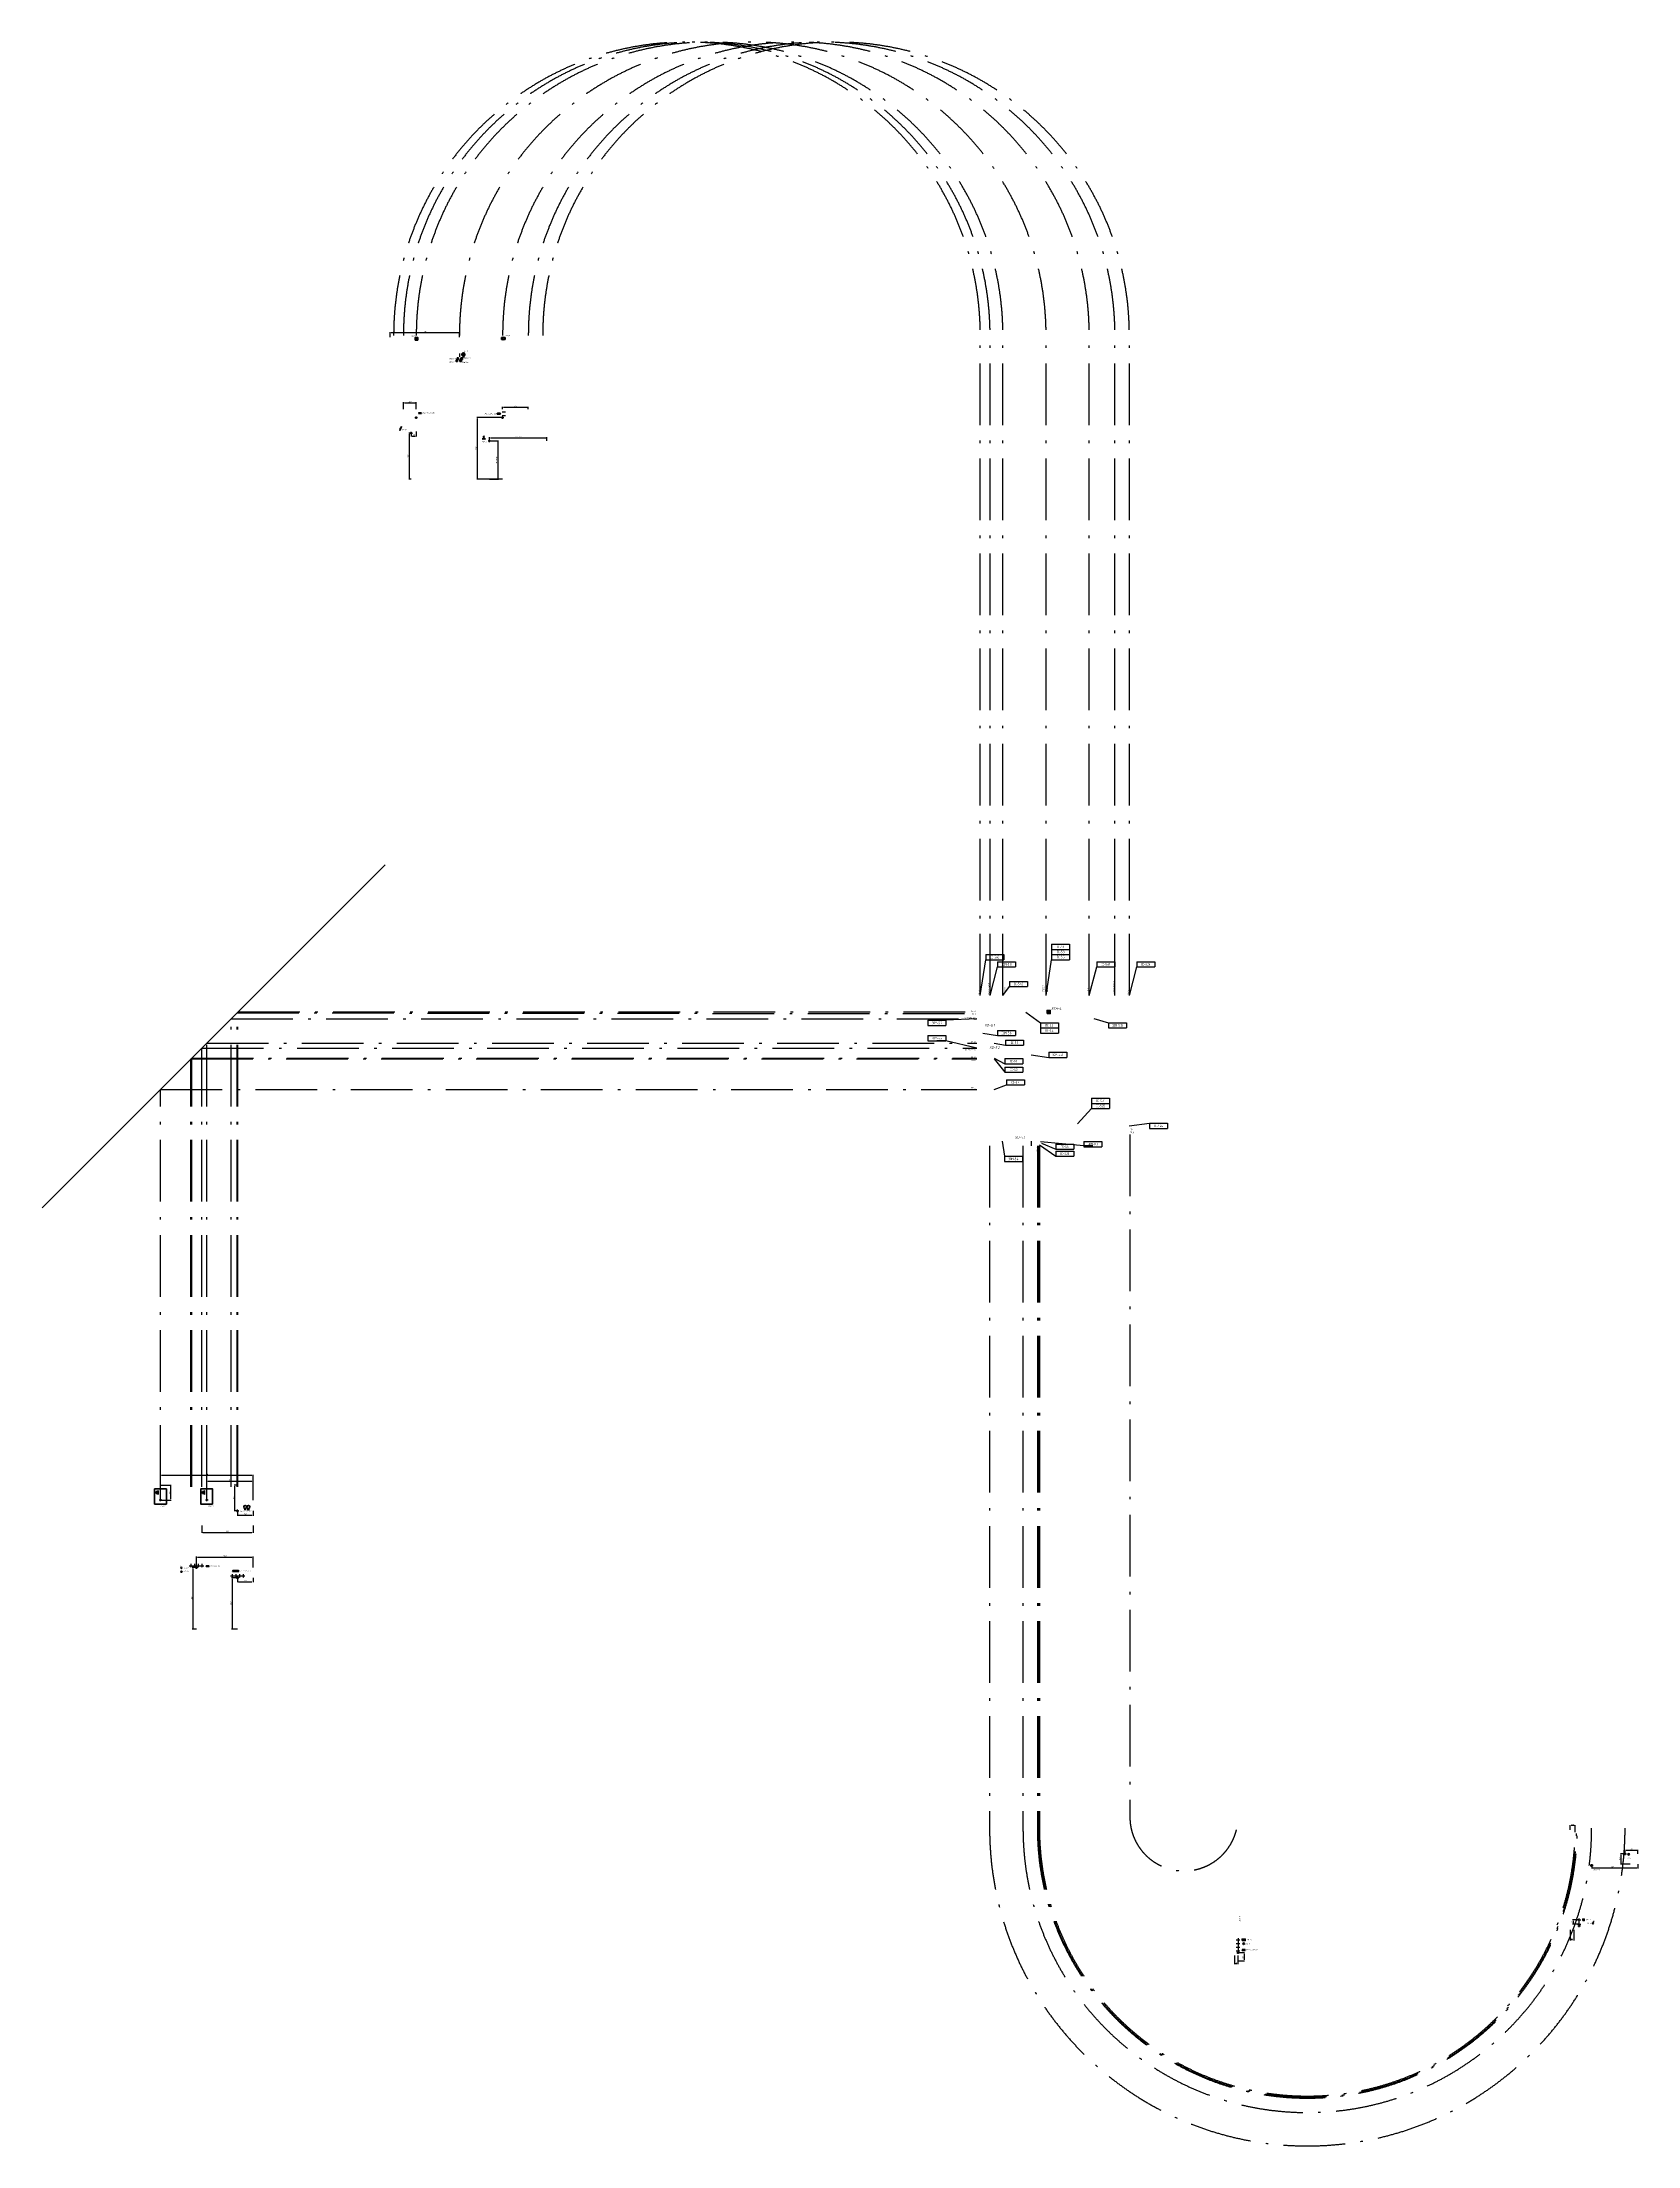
# Model space of a CAD drawing. Header units: millimetres. Extents: x -5652 to 25395, y -6121 to 34812.
import ezdxf
from ezdxf.enums import TextEntityAlignment as Align

# ---------------------------------------------------------------- set-up
doc = ezdxf.new("R2010")
doc.units = ezdxf.units.MM
doc.header["$PDMODE"] = 34
doc.header["$PDSIZE"] = 25
doc.linetypes.add('ACAD_ISO10W100', pattern=[18.5, 12, -3, 0.5, -3])
doc.linetypes.add('DASHED', pattern=[19.05, 12.7, -6.35])
doc.layers.add('02 ЭОМ и СС', color=7, linetype='Continuous')
doc.layers.add('11 Привязка размеры', color=7, linetype='Continuous')
doc.layers.add('100 noprint', color=1, linetype='Continuous', plot=False)
doc.styles.add('GOST typeA', font='')
doc.styles.get("Standard").update_dxf_attribs({"font": ''})
doc.styles.add('ГОСТ-ISOCPEUR', font='isocpeui.ttf', dxfattribs={"width": 0.8})
doc.styles.get('GOST typeA').set_extended_font_data('GOST type A')
doc.styles.get('Standard').set_extended_font_data('Ubuntu')
doc.dimstyles.new('ISO-25', dxfattribs={"dimtxt": 2.5, "dimasz": 2.5, "dimexe": 1.25, "dimexo": 0.625, "dimtad": 1, "dimtxsty": 'Standard', "dimcen": 2.5, "dimadec": 0, "dimazin": 0, "dimtfac": 1, "dimtmove": 0, "dimatfit": 3, "dimfxl": 1, "dimarcsym": 0})

# ---------------------------------------------------------------- blocks, each defined once
blk = doc.blocks.new('электродвигатель')
at = {"color": 0, "lineweight": -2}
for p, q in [((0, 4), (0, 0)), ((0, 4), (2, 4)), ((0, 0), (2, 0)), ((5, 4), (7, 4)), ((5, 0), (7, 0)), ((7, 4), (7, 0))]:
    blk.add_line(p, q, dxfattribs=at)
blk.add_circle((3.5, 2), 2.5, dxfattribs=at)
at = {"color": 0, "lineweight": -2, "style": 'ГОСТ-ISOCPEUR', "width": 0.8}
blk.add_text('M', height=2.5, rotation=360, dxfattribs=at).set_placement((3.5, 2), align=Align.MIDDLE_CENTER)
blk = doc.blocks.new('энкодер')
at = {"color": 0, "lineweight": -2}
for p, q in [((0, 0), (5, 5)), ((2.4, 3.6), (2.2, 3.9)), ((2.4, 3.6), (2.7, 3.9)), ((2.5, 0.6), (3.5, 0.6)), ((3.5, 0.6), (3.5, 2.6)), ((3.5, 2.6), (4.5, 2.6))]:
    blk.add_line(p, q, dxfattribs=at)
blk.add_lwpolyline([(0, 0), (0, 5), (5, 5), (5, 0)], close=True, dxfattribs=at)
blk.add_circle((1.4, 3.6), 1, dxfattribs=at)
blk = doc.blocks.new('вентиль с электроприводом')
at = {"color": 0, "linetype": 'DASHED', "lineweight": -2}
blk.add_line((0, 2.5), (0, 0), dxfattribs=at)
at = {"color": 0, "lineweight": -2}
for points in [[(-2, 1), (-2, -1), (0, 0), (-2, 1)], [(2, 1), (2, -1), (0, 0), (2, 1)]]:
    blk.add_lwpolyline(points, dxfattribs=at)
blk.add_circle((0, 3.75), 1.25, dxfattribs=at)
at = {"color": 0, "lineweight": -2, "style": 'ГОСТ-ISOCPEUR', "width": 0.8}
blk.add_text('M', height=1, rotation=360, dxfattribs=at).set_placement((0, 3.75), align=Align.MIDDLE_CENTER)
blk = doc.blocks.new('розетка скрытая трехполюсная')
at = {"color": 0, "lineweight": -2}
for p, q in [((-1.5, 1.5), (1.5, 1.5)), ((-1.5, 0), (1.5, 0)), ((0, 0), (0, 3))]:
    blk.add_line(p, q, dxfattribs=at)
blk.add_arc((0, 0), 1.5, 0, 180, dxfattribs=at)
blk = doc.blocks.new('кнопка жалюзи')
at = {"color": 0, "lineweight": -2}
for p, q in [((0.3, 0.9), (1.4, 3.8)), ((1.4, 3.8), (2.3, 3.4)), ((-2.3, -3.4), (-1.4, -3.8)), ((-1.4, -3.8), (-0.3, -0.9))]:
    blk.add_line(p, q, dxfattribs=at)
blk.add_circle((0, 0), 1, dxfattribs=at)
blk = doc.blocks.new('розетка RJ-45')
at = {"color": 0, "lineweight": -2}
for p, q in [((-1.5, 0), (1.5, 0)), ((0, 0), (0, 1.5))]:
    blk.add_line(p, q, dxfattribs=at)
blk.add_arc((0, 0), 1.5, 0, 180, dxfattribs=at)
at = {"color": 0, "lineweight": -2, "style": 'ГОСТ-ISOCPEUR', "width": 0.4}
blk.add_text('RJ-45', height=2.5, dxfattribs=at).set_placement((0, 2.5), align=Align.CENTER)
blk = doc.blocks.new('розетка ТВ')
at = {"color": 0, "lineweight": -2}
for p, q in [((-1.5, 0), (1.5, 0)), ((0, 0), (0, 1.5))]:
    blk.add_line(p, q, dxfattribs=at)
blk.add_arc((0, 0), 1.5, 0, 180, dxfattribs=at)
at = {"color": 0, "lineweight": -2, "style": 'ГОСТ-ISOCPEUR', "width": 0.8}
blk.add_text('ТВ', height=2.5, dxfattribs=at).set_placement((0, 2.5), align=Align.CENTER)
blk = doc.blocks.new('датчик CO2')
at = {"color": 0, "lineweight": -2}
for p, q in [((-2, 0), (2, 0)), ((0, 2), (0, 0))]:
    blk.add_line(p, q, dxfattribs=at)
blk.add_circle((0, 5), 3, dxfattribs=at)
at = {"color": 0, "lineweight": -2, "style": 'ГОСТ-ISOCPEUR', "width": 0.6}
blk.add_text('CO2', height=2.5, rotation=360, dxfattribs=at).set_placement((0, 5), align=Align.MIDDLE_CENTER)
blk = doc.blocks.new('датчик температуры и влажности')
at = {"color": 0, "lineweight": -2}
for p, q in [((-2, 0), (2, 0)), ((0, 2), (0, 0))]:
    blk.add_line(p, q, dxfattribs=at)
blk.add_circle((0, 5), 3, dxfattribs=at)
at = {"color": 0, "lineweight": -2, "style": 'ГОСТ-ISOCPEUR', "width": 0.6}
blk.add_text('d/t', height=2.5, rotation=360, dxfattribs=at).set_placement((0, 5), align=Align.MIDDLE_CENTER)
blk = doc.blocks.new('*D19')
at = {"layer": '11 Привязка размеры', "color": 0, "lineweight": -2, "transparency": 16777216}
for p, q in [((-1844, 6734), (-1915, 6734)), ((-1905, 6255), (-1905, 6714)), ((-1844, 6235), (-1915, 6235))]:
    blk.add_line(p, q, dxfattribs=at)
at = {"layer": '11 Привязка размеры', "color": 0, "transparency": 16777216}
for points in [[(-1902, 6714), (-1909, 6714), (-1905, 6734)], [(-1909, 6255), (-1902, 6255), (-1905, 6235)]]:
    blk.add_solid(points, dxfattribs=at)
at = {"layer": 'Defpoints', "color": 0, "transparency": 16777216}
for p in [(-1905, 6734), (-1844, 6734), (-1844, 6235)]:
    blk.add_point(p, dxfattribs=at)
at = {"layer": '11 Привязка размеры', "color": 0, "transparency": 16777216, "insert": (-1928, 6485), "char_height": 25, "attachment_point": 5, "rotation": 90, "style": 'ГОСТ-ISOCPEUR'}
blk.add_mtext('500', dxfattribs=at)
blk = doc.blocks.new('*D20')
at = {"layer": '11 Привязка размеры', "color": 0, "lineweight": -2, "transparency": 16777216}
for p, q in [((-1848, 6235), (-1848, 6141)), ((-1828, 6151), (-1568, 6151)), ((-1548, 6235), (-1548, 6141))]:
    blk.add_line(p, q, dxfattribs=at)
at = {"layer": '11 Привязка размеры', "color": 0, "transparency": 16777216}
for points in [[(-1828, 6154), (-1828, 6148), (-1848, 6151)], [(-1568, 6148), (-1568, 6154), (-1548, 6151)]]:
    blk.add_solid(points, dxfattribs=at)
at = {"layer": 'Defpoints', "color": 0, "transparency": 16777216}
for p in [(-1848, 6235), (-1548, 6235), (-1548, 6151)]:
    blk.add_point(p, dxfattribs=at)
at = {"layer": '11 Привязка размеры', "color": 0, "transparency": 16777216, "insert": (-1698, 6173), "char_height": 25, "attachment_point": 5, "style": 'ГОСТ-ISOCPEUR'}
blk.add_mtext('300', dxfattribs=at)
blk = doc.blocks.new('громкоговоритель')
at = {"color": 0, "lineweight": -2}
for p, q in [((0, -2), (0, 2)), ((0, 2), (2, 2)), ((2, 2), (4, 4)), ((2, 2), (2, -2)), ((4, 4), (4, -4)), ((2, -2), (0, -2)), ((2, -2), (4, -4))]:
    blk.add_line(p, q, dxfattribs=at)
blk = doc.blocks.new('*D21')
at = {"layer": '11 Привязка размеры', "color": 0, "lineweight": -2, "transparency": 16777216}
for p, q in [((1528, 27225), (1528, 27135)), ((1548, 27145), (1608, 27145)), ((1628, 27235), (1628, 27135))]:
    blk.add_line(p, q, dxfattribs=at)
at = {"layer": '11 Привязка размеры', "color": 0, "transparency": 16777216}
for points in [[(1548, 27149), (1548, 27142), (1528, 27145)], [(1608, 27142), (1608, 27149), (1628, 27145)]]:
    blk.add_solid(points, dxfattribs=at)
at = {"layer": 'Defpoints', "color": 0, "transparency": 16777216}
for p in [(1528, 27225), (1628, 27235), (1628, 27145)]:
    blk.add_point(p, dxfattribs=at)
at = {"layer": '11 Привязка размеры', "color": 0, "transparency": 16777216, "insert": (1578, 27168), "char_height": 25, "attachment_point": 5, "style": 'ГОСТ-ISOCPEUR'}
blk.add_mtext('100', dxfattribs=at)
blk = doc.blocks.new('*D22')
at = {"layer": '11 Привязка размеры', "color": 0, "lineweight": -2, "transparency": 16777216}
for p, q in [((1528, 27205), (1481, 27205)), ((1491, 27185), (1491, 26325)), ((1528, 26305), (1481, 26305))]:
    blk.add_line(p, q, dxfattribs=at)
at = {"layer": '11 Привязка размеры', "color": 0, "transparency": 16777216}
for points in [[(1494, 27185), (1488, 27185), (1491, 27205)], [(1488, 26325), (1494, 26325), (1491, 26305)]]:
    blk.add_solid(points, dxfattribs=at)
at = {"layer": 'Defpoints', "color": 0, "transparency": 16777216}
for p in [(1528, 27205), (1491, 26305), (1528, 26305)]:
    blk.add_point(p, dxfattribs=at)
at = {"layer": '11 Привязка размеры', "color": 0, "transparency": 16777216, "insert": (1468, 26755), "char_height": 25, "attachment_point": 5, "rotation": 90, "style": 'ГОСТ-ISOCPEUR'}
blk.add_mtext('900', dxfattribs=at)
blk = doc.blocks.new('геркон')
at = {"lineweight": -2}
for points in [[(3, 2), (3, 3), (0, 3), (0, 2)], [(3, 0), (3, 1), (0, 1), (0, 0)]]:
    blk.add_hatch(color=0, dxfattribs=at).paths.add_polyline_path(points)
at = {"color": 0, "lineweight": -2}
for p, q in [((0, 0), (0, 3)), ((0, 3), (3, 3)), ((0, 2), (3, 2)), ((0, 1), (3, 1)), ((3, 0), (0, 0)), ((3, 3), (3, 0))]:
    blk.add_line(p, q, dxfattribs=at)
blk = doc.blocks.new('фотоэлемент')
at = {"color": 0, "lineweight": -2}
for p, q in [((-2, 0), (2, 0)), ((-1.5, 6.5), (-0.5, 5.6)), ((-0.5, 5.6), (-1, 5.7)), ((-0.5, 5.6), (-0.7, 6.1)), ((0, 6.5), (1, 5.6)), ((0, 2), (0, 0)), ((1, 5.6), (0.5, 5.7)), ((1, 5.6), (0.8, 6.1))]:
    blk.add_line(p, q, dxfattribs=at)
blk.add_lwpolyline([(-1.5, 5), (1.5, 5), (1.5, 4), (-1.5, 4)], close=True, dxfattribs=at)
blk.add_circle((0, 5), 3, dxfattribs=at)
blk = doc.blocks.new('*D23')
at = {"layer": '11 Привязка размеры', "color": 0, "lineweight": -2, "transparency": 16777216}
for p, q in [((3053, 27055), (3226, 27055)), ((3216, 27035), (3216, 26325)), ((3053, 26305), (3226, 26305))]:
    blk.add_line(p, q, dxfattribs=at)
at = {"layer": '11 Привязка размеры', "color": 0, "transparency": 16777216}
for points in [[(3220, 27035), (3213, 27035), (3216, 27055)], [(3213, 26325), (3220, 26325), (3216, 26305)]]:
    blk.add_solid(points, dxfattribs=at)
at = {"layer": 'Defpoints', "color": 0, "transparency": 16777216}
for p in [(3053, 27055), (3053, 26305), (3216, 26305)]:
    blk.add_point(p, dxfattribs=at)
at = {"layer": '11 Привязка размеры', "color": 0, "transparency": 16777216, "insert": (3190, 26680), "char_height": 25, "attachment_point": 5, "rotation": 90, "style": 'ГОСТ-ISOCPEUR'}
blk.add_mtext('по месту', dxfattribs=at)
blk = doc.blocks.new('*D24')
at = {"layer": '11 Привязка размеры', "color": 0, "lineweight": -2, "transparency": 16777216}
for p, q in [((3053, 27055), (3053, 27125)), ((3073, 27115), (4148, 27115)), ((4168, 27055), (4168, 27125))]:
    blk.add_line(p, q, dxfattribs=at)
at = {"layer": '11 Привязка размеры', "color": 0, "transparency": 16777216}
for points in [[(3073, 27118), (3073, 27111), (3053, 27115)], [(4148, 27111), (4148, 27118), (4168, 27115)]]:
    blk.add_solid(points, dxfattribs=at)
at = {"layer": 'Defpoints', "color": 0, "transparency": 16777216}
for p in [(3053, 27055), (4168, 27115), (4168, 27055)]:
    blk.add_point(p, dxfattribs=at)
at = {"layer": '11 Привязка размеры', "color": 0, "transparency": 16777216, "insert": (3610, 27141), "char_height": 25, "attachment_point": 5, "style": 'ГОСТ-ISOCPEUR'}
blk.add_mtext('по месту', dxfattribs=at)
blk = doc.blocks.new('*D25')
at = {"layer": '11 Привязка размеры', "color": 0, "lineweight": -2, "transparency": 16777216}
for p, q in [((3308, 27505), (2803, 27505)), ((2813, 27485), (2813, 26325)), ((3308, 26305), (2803, 26305))]:
    blk.add_line(p, q, dxfattribs=at)
at = {"layer": '11 Привязка размеры', "color": 0, "transparency": 16777216}
for points in [[(2816, 27485), (2809, 27485), (2813, 27505)], [(2809, 26325), (2816, 26325), (2813, 26305)]]:
    blk.add_solid(points, dxfattribs=at)
at = {"layer": 'Defpoints', "color": 0, "transparency": 16777216}
for p in [(3308, 27505), (2813, 26305), (3308, 26305)]:
    blk.add_point(p, dxfattribs=at)
at = {"layer": '11 Привязка размеры', "color": 0, "transparency": 16777216, "insert": (2790, 26905), "char_height": 25, "attachment_point": 5, "rotation": 90, "style": 'ГОСТ-ISOCPEUR'}
blk.add_mtext('1200', dxfattribs=at)
blk = doc.blocks.new('*D26')
at = {"layer": '11 Привязка размеры', "color": 0, "lineweight": -2, "transparency": 16777216}
for p, q in [((1378, 27668), (1378, 27804)), ((1398, 27794), (1608, 27794)), ((1628, 27668), (1628, 27804))]:
    blk.add_line(p, q, dxfattribs=at)
at = {"layer": '11 Привязка размеры', "color": 0, "transparency": 16777216}
for points in [[(1398, 27798), (1398, 27791), (1378, 27794)], [(1608, 27791), (1608, 27798), (1628, 27794)]]:
    blk.add_solid(points, dxfattribs=at)
at = {"layer": 'Defpoints', "color": 0, "transparency": 16777216}
for p in [(1378, 27668), (1628, 27794), (1628, 27668)]:
    blk.add_point(p, dxfattribs=at)
at = {"layer": '11 Привязка размеры', "color": 0, "transparency": 16777216, "insert": (1503, 27817), "char_height": 25, "attachment_point": 5, "style": 'ГОСТ-ISOCPEUR'}
blk.add_mtext('250', dxfattribs=at)
blk = doc.blocks.new('*D27')
at = {"layer": '11 Привязка размеры', "color": 0, "lineweight": -2, "transparency": 16777216}
for p, q in [((1118, 29072), (1118, 29165)), ((2448, 29155), (1138, 29155)), ((2468, 29072), (2468, 29165))]:
    blk.add_line(p, q, dxfattribs=at)
at = {"layer": '11 Привязка размеры', "color": 0, "transparency": 16777216}
for points in [[(1138, 29158), (1138, 29151), (1118, 29155)], [(2448, 29151), (2448, 29158), (2468, 29155)]]:
    blk.add_solid(points, dxfattribs=at)
at = {"layer": 'Defpoints', "color": 0, "transparency": 16777216}
for p in [(1118, 29155), (1118, 29072), (2468, 29072)]:
    blk.add_point(p, dxfattribs=at)
at = {"layer": '11 Привязка размеры', "color": 0, "transparency": 16777216, "insert": (1793, 29177), "char_height": 25, "attachment_point": 5, "style": 'ГОСТ-ISOCPEUR'}
blk.add_mtext('1350', dxfattribs=at)
blk = doc.blocks.new('*D28')
at = {"layer": '11 Привязка размеры', "color": 0, "lineweight": -2, "transparency": 16777216}
for p, q in [((-2448, 6446), (-2448, 6824)), ((-2428, 6814), (-1568, 6814)), ((-1548, 6446), (-1548, 6824))]:
    blk.add_line(p, q, dxfattribs=at)
at = {"layer": '11 Привязка размеры', "color": 0, "transparency": 16777216}
for points in [[(-2428, 6818), (-2428, 6811), (-2448, 6814)], [(-1568, 6811), (-1568, 6818), (-1548, 6814)]]:
    blk.add_solid(points, dxfattribs=at)
at = {"layer": 'Defpoints', "color": 0, "transparency": 16777216}
for p in [(-1548, 6814), (-2448, 6446), (-1548, 6446)]:
    blk.add_point(p, dxfattribs=at)
at = {"layer": '11 Привязка размеры', "color": 0, "transparency": 16777216, "insert": (-1998, 6837), "char_height": 25, "attachment_point": 5, "style": 'ГОСТ-ISOCPEUR'}
blk.add_mtext('900', dxfattribs=at)
blk = doc.blocks.new('*D29')
at = {"layer": '11 Привязка размеры', "color": 0, "lineweight": -2, "transparency": 16777216}
for p, q in [((-3348, 6446), (-3348, 6933)), ((-1568, 6923), (-3328, 6923)), ((-1548, 6447), (-1548, 6933))]:
    blk.add_line(p, q, dxfattribs=at)
at = {"layer": '11 Привязка размеры', "color": 0, "transparency": 16777216}
for points in [[(-3328, 6926), (-3328, 6920), (-3348, 6923)], [(-1568, 6920), (-1568, 6926), (-1548, 6923)]]:
    blk.add_solid(points, dxfattribs=at)
at = {"layer": 'Defpoints', "color": 0, "transparency": 16777216}
for p in [(-3348, 6923), (-3348, 6446), (-1548, 6447)]:
    blk.add_point(p, dxfattribs=at)
at = {"layer": '11 Привязка размеры', "color": 0, "transparency": 16777216, "insert": (-2448, 6946), "char_height": 25, "attachment_point": 5, "style": 'ГОСТ-ISOCPEUR'}
blk.add_mtext('1800', dxfattribs=at)
blk = doc.blocks.new('*D30')
at = {"layer": '11 Привязка размеры', "color": 0, "lineweight": -2, "transparency": 16777216}
for p, q in [((-3348, 6734), (-3138, 6734)), ((-3148, 6466), (-3148, 6714)), ((-3348, 6446), (-3138, 6446))]:
    blk.add_line(p, q, dxfattribs=at)
at = {"layer": '11 Привязка размеры', "color": 0, "transparency": 16777216}
for points in [[(-3145, 6714), (-3152, 6714), (-3148, 6734)], [(-3152, 6466), (-3145, 6466), (-3148, 6446)]]:
    blk.add_solid(points, dxfattribs=at)
at = {"layer": 'Defpoints', "color": 0, "transparency": 16777216}
for p in [(-3348, 6734), (-3148, 6734), (-3348, 6446)]:
    blk.add_point(p, dxfattribs=at)
at = {"layer": '11 Привязка размеры', "color": 0, "transparency": 16777216, "insert": (-3171, 6590), "char_height": 25, "attachment_point": 5, "rotation": 90, "style": 'ГОСТ-ISOCPEUR'}
blk.add_mtext('288', dxfattribs=at)
blk = doc.blocks.new('*D31')
at = {"layer": '11 Привязка размеры', "color": 0, "lineweight": -2, "transparency": 16777216}
for p, q in [((-1848, 4934), (-1965, 4934)), ((-1955, 4914), (-1955, 3954)), ((-1848, 3934), (-1965, 3934))]:
    blk.add_line(p, q, dxfattribs=at)
at = {"layer": '11 Привязка размеры', "color": 0, "transparency": 16777216}
for points in [[(-1952, 4914), (-1959, 4914), (-1955, 4934)], [(-1959, 3954), (-1952, 3954), (-1955, 3934)]]:
    blk.add_solid(points, dxfattribs=at)
at = {"layer": 'Defpoints', "color": 0, "transparency": 16777216}
for p in [(-1848, 4934), (-1955, 3934), (-1848, 3934)]:
    blk.add_point(p, dxfattribs=at)
at = {"layer": '11 Привязка размеры', "color": 0, "transparency": 16777216, "insert": (-1978, 4434), "char_height": 25, "attachment_point": 5, "rotation": 90, "style": 'ГОСТ-ISOCPEUR'}
blk.add_mtext('1000', dxfattribs=at)
blk = doc.blocks.new('*D32')
at = {"layer": '11 Привязка размеры', "color": 0, "lineweight": -2, "transparency": 16777216}
for p, q in [((-1848, 4934), (-1848, 4847)), ((-1548, 4934), (-1548, 4847)), ((-1828, 4857), (-1568, 4857))]:
    blk.add_line(p, q, dxfattribs=at)
at = {"layer": '11 Привязка размеры', "color": 0, "transparency": 16777216}
for points in [[(-1828, 4861), (-1828, 4854), (-1848, 4857)], [(-1568, 4854), (-1568, 4861), (-1548, 4857)]]:
    blk.add_solid(points, dxfattribs=at)
at = {"layer": 'Defpoints', "color": 0, "transparency": 16777216}
for p in [(-1848, 4934), (-1548, 4934), (-1548, 4857)]:
    blk.add_point(p, dxfattribs=at)
at = {"layer": '11 Привязка размеры', "color": 0, "transparency": 16777216, "insert": (-1698, 4880), "char_height": 25, "attachment_point": 5, "style": 'ГОСТ-ISOCPEUR'}
blk.add_mtext('300', dxfattribs=at)
blk = doc.blocks.new('*D33')
at = {"layer": '11 Привязка размеры', "color": 0, "lineweight": -2, "transparency": 16777216}
for p, q in [((-2648, 5134), (-2730, 5134)), ((-2720, 5114), (-2720, 3954)), ((-2648, 3934), (-2730, 3934))]:
    blk.add_line(p, q, dxfattribs=at)
at = {"layer": '11 Привязка размеры', "color": 0, "transparency": 16777216}
for points in [[(-2717, 5114), (-2724, 5114), (-2720, 5134)], [(-2724, 3954), (-2717, 3954), (-2720, 3934)]]:
    blk.add_solid(points, dxfattribs=at)
at = {"layer": 'Defpoints', "color": 0, "transparency": 16777216}
for p in [(-2648, 5134), (-2720, 3934), (-2648, 3934)]:
    blk.add_point(p, dxfattribs=at)
at = {"layer": '11 Привязка размеры', "color": 0, "transparency": 16777216, "insert": (-2743, 4534), "char_height": 25, "attachment_point": 5, "rotation": 90, "style": 'ГОСТ-ISOCPEUR'}
blk.add_mtext('1200', dxfattribs=at)
blk = doc.blocks.new('*D34')
at = {"layer": '11 Привязка размеры', "color": 0, "lineweight": -2, "transparency": 16777216}
for p, q in [((-2648, 5134), (-2648, 5344)), ((-2628, 5334), (-1568, 5334)), ((-1548, 5134), (-1548, 5344))]:
    blk.add_line(p, q, dxfattribs=at)
at = {"layer": '11 Привязка размеры', "color": 0, "transparency": 16777216}
for points in [[(-2628, 5338), (-2628, 5331), (-2648, 5334)], [(-1568, 5331), (-1568, 5338), (-1548, 5334)]]:
    blk.add_solid(points, dxfattribs=at)
at = {"layer": 'Defpoints', "color": 0, "transparency": 16777216}
for p in [(-1548, 5334), (-2648, 5134), (-1548, 5134)]:
    blk.add_point(p, dxfattribs=at)
at = {"layer": '11 Привязка размеры', "color": 0, "transparency": 16777216, "insert": (-2098, 5357), "char_height": 25, "attachment_point": 5, "style": 'ГОСТ-ISOCPEUR'}
blk.add_mtext('1100', dxfattribs=at)
blk = doc.blocks.new('*D35')
at = {"layer": '11 Привязка размеры', "color": 0, "lineweight": -2, "transparency": 16777216}
for p, q in [((-2542, 5952), (-2542, 5805)), ((-2522, 5815), (-1568, 5815)), ((-1548, 5952), (-1548, 5805))]:
    blk.add_line(p, q, dxfattribs=at)
at = {"layer": '11 Привязка размеры', "color": 0, "transparency": 16777216}
for points in [[(-2522, 5819), (-2522, 5812), (-2542, 5815)], [(-1568, 5812), (-1568, 5819), (-1548, 5815)]]:
    blk.add_solid(points, dxfattribs=at)
at = {"layer": 'Defpoints', "color": 0, "transparency": 16777216}
for p in [(-2542, 5952), (-1548, 5952), (-1548, 5815)]:
    blk.add_point(p, dxfattribs=at)
at = {"layer": '11 Привязка размеры', "color": 0, "transparency": 16777216, "insert": (-2045, 5838), "char_height": 25, "attachment_point": 5, "style": 'ГОСТ-ISOCPEUR'}
blk.add_mtext('994', dxfattribs=at)
blk = doc.blocks.new('*D36')
at = {"layer": '11 Привязка размеры', "color": 0, "lineweight": -2, "transparency": 16777216}
for p, q in [((3308, 27668), (3308, 27713)), ((3788, 27703), (3328, 27703)), ((3808, 27668), (3808, 27713))]:
    blk.add_line(p, q, dxfattribs=at)
at = {"layer": '11 Привязка размеры', "color": 0, "transparency": 16777216}
for points in [[(3328, 27707), (3328, 27700), (3308, 27703)], [(3788, 27700), (3788, 27707), (3808, 27703)]]:
    blk.add_solid(points, dxfattribs=at)
at = {"layer": 'Defpoints', "color": 0, "transparency": 16777216}
for p in [(3308, 27703), (3308, 27668), (3808, 27668)]:
    blk.add_point(p, dxfattribs=at)
at = {"layer": '11 Привязка размеры', "color": 0, "transparency": 16777216, "insert": (3558, 27726), "char_height": 25, "attachment_point": 5, "style": 'ГОСТ-ISOCPEUR'}
blk.add_mtext('500', dxfattribs=at)
blk = doc.blocks.new('датчик протечки')
at = {"color": 0, "lineweight": -2}
blk.add_circle((0, 0), 1.5, dxfattribs=at)
at = {"color": 0, "lineweight": -2, "start_tangent": (0.745789, 0.666182), "end_tangent": (0.976749, -0.214388)}
for points in [[(-1.1, 0.3), (-0.4, 0.8), (0.2, 0.2), (1.1, 0.6)], [(-1.1, -0.7), (-0.4, -0.2), (0.2, -0.8), (1.1, -0.4)]]:
    blk.add_spline(points, degree=3, dxfattribs=at)
blk = doc.blocks.new('счетчик воды')
at = {"lineweight": -2}
blk.add_hatch(color=0, dxfattribs=at).paths.add_polyline_path([(6, 0), (6, 3), (0, 0)])
at = {"color": 0, "lineweight": -2}
blk.add_line((0, 0), (6, 3), dxfattribs=at)
blk.add_lwpolyline([(0, 0), (0, 3), (6, 3), (6, 0)], close=True, dxfattribs=at)
blk = doc.blocks.new('кнопка 1')
at = {"color": 0, "lineweight": -2}
for p, q in [((0.3, 0.9), (1.4, 3.8)), ((1.4, 3.8), (2.3, 3.4))]:
    blk.add_line(p, q, dxfattribs=at)
blk.add_circle((0, 0), 1, dxfattribs=at)
blk = doc.blocks.new('регулятор')
at = {"color": 0, "lineweight": -2}
blk.add_lwpolyline([(-1.5, -1.5), (-1.5, 1.5), (1.5, 1.5), (1.5, -1.5)], close=True, dxfattribs=at)
blk.add_circle((0, 0), 1, dxfattribs=at)
blk = doc.blocks.new('*D37')
at = {"layer": '11 Привязка размеры', "color": 0, "lineweight": -2, "transparency": 16777216}
for p, q in [((17614, -2361), (17742, -2361)), ((17732, -2381), (17732, -2499)), ((17614, -2519), (17742, -2519))]:
    blk.add_line(p, q, dxfattribs=at)
at = {"layer": '11 Привязка размеры', "color": 0, "transparency": 16777216}
for points in [[(17735, -2381), (17728, -2381), (17732, -2361)], [(17728, -2499), (17735, -2499), (17732, -2519)]]:
    blk.add_solid(points, dxfattribs=at)
at = {"layer": 'Defpoints', "color": 0, "transparency": 16777216}
for p in [(17614, -2361), (17614, -2519), (17732, -2519)]:
    blk.add_point(p, dxfattribs=at)
at = {"layer": '11 Привязка размеры', "color": 0, "transparency": 16777216, "insert": (17709, -2452), "char_height": 25, "attachment_point": 5, "rotation": 90, "style": 'ГОСТ-ISOCPEUR'}
blk.add_mtext('158', dxfattribs=at)
blk = doc.blocks.new('*D38')
at = {"layer": '11 Привязка размеры', "color": 0, "lineweight": -2, "transparency": 16777216}
for p, q in [((17544, -2419), (17544, -2588)), ((17614, -2419), (17614, -2588)), ((17594, -2578), (17564, -2578))]:
    blk.add_line(p, q, dxfattribs=at)
at = {"layer": '11 Привязка размеры', "color": 0, "transparency": 16777216}
for points in [[(17564, -2574), (17564, -2581), (17544, -2578)], [(17594, -2581), (17594, -2574), (17614, -2578)]]:
    blk.add_solid(points, dxfattribs=at)
at = {"layer": 'Defpoints', "color": 0, "transparency": 16777216}
for p in [(17544, -2419), (17614, -2419), (17544, -2578)]:
    blk.add_point(p, dxfattribs=at)
at = {"layer": '11 Привязка размеры', "color": 0, "transparency": 16777216, "insert": (17579, -2555), "char_height": 25, "attachment_point": 5, "style": 'ГОСТ-ISOCPEUR'}
blk.add_mtext('70', dxfattribs=at)
blk = doc.blocks.new('*D39')
at = {"layer": '11 Привязка размеры', "color": 0, "lineweight": -2, "transparency": 16777216}
for p, q in [((25145, -439), (25053, -439)), ((25245, -639), (25053, -639)), ((25063, -459), (25063, -619))]:
    blk.add_line(p, q, dxfattribs=at)
at = {"layer": '11 Привязка размеры', "color": 0, "transparency": 16777216}
for points in [[(25066, -459), (25059, -459), (25063, -439)], [(25059, -619), (25066, -619), (25063, -639)]]:
    blk.add_solid(points, dxfattribs=at)
at = {"layer": 'Defpoints', "color": 0, "transparency": 16777216}
for p in [(25063, -639), (25145, -439), (25245, -639)]:
    blk.add_point(p, dxfattribs=at)
at = {"layer": '11 Привязка размеры', "color": 0, "transparency": 16777216, "insert": (25040, -539), "char_height": 25, "attachment_point": 5, "rotation": 90, "style": 'ГОСТ-ISOCPEUR'}
blk.add_mtext('200', dxfattribs=at)
blk = doc.blocks.new('*D40')
at = {"layer": '11 Привязка размеры', "color": 0, "lineweight": -2, "transparency": 16777216}
for p, q in [((25145, -439), (25145, -359)), ((25165, -369), (25375, -369)), ((25395, -439), (25395, -359))]:
    blk.add_line(p, q, dxfattribs=at)
at = {"layer": '11 Привязка размеры', "color": 0, "transparency": 16777216}
for points in [[(25165, -366), (25165, -373), (25145, -369)], [(25375, -373), (25375, -366), (25395, -369)]]:
    blk.add_solid(points, dxfattribs=at)
at = {"layer": 'Defpoints', "color": 0, "transparency": 16777216}
for p in [(25395, -369), (25145, -439), (25395, -439)]:
    blk.add_point(p, dxfattribs=at)
at = {"layer": '11 Привязка размеры', "color": 0, "transparency": 16777216, "insert": (25270, -347), "char_height": 25, "attachment_point": 5, "style": 'ГОСТ-ISOCPEUR'}
blk.add_mtext('250', dxfattribs=at)
blk = doc.blocks.new('часы')
at = {"color": 0, "lineweight": -2}
for q in [(9893.5, 982.5), (9894.2, 981.5)]:
    blk.add_line((9893.5, 981.5), q, dxfattribs=at)
blk.add_circle((9893.5, 981.5), 1.5, dxfattribs=at)
blk = doc.blocks.new('*D41')
at = {"layer": '11 Привязка размеры', "color": 0, "lineweight": -2, "transparency": 16777216}
for p, q in [((24495, -639), (24495, -722)), ((24515, -712), (25375, -712)), ((25395, -639), (25395, -722))]:
    blk.add_line(p, q, dxfattribs=at)
at = {"layer": '11 Привязка размеры', "color": 0, "transparency": 16777216}
for points in [[(24515, -708), (24515, -715), (24495, -712)], [(25375, -715), (25375, -708), (25395, -712)]]:
    blk.add_solid(points, dxfattribs=at)
at = {"layer": 'Defpoints', "color": 0, "transparency": 16777216}
for p in [(24495, -639), (25395, -639), (25395, -712)]:
    blk.add_point(p, dxfattribs=at)
at = {"layer": '11 Привязка размеры', "color": 0, "transparency": 16777216, "insert": (24901, -689), "char_height": 25, "attachment_point": 5, "style": 'ГОСТ-ISOCPEUR'}
blk.add_mtext('900', dxfattribs=at)
blk = doc.blocks.new('*D42')
at = {"layer": '11 Привязка размеры', "color": 0, "lineweight": -2, "transparency": 16777216}
for p, q in [((24075, -1919), (24075, -2123)), ((24145, -1919), (24145, -2123)), ((24125, -2113), (24095, -2113))]:
    blk.add_line(p, q, dxfattribs=at)
at = {"layer": '11 Привязка размеры', "color": 0, "transparency": 16777216}
for points in [[(24095, -2110), (24095, -2116), (24075, -2113)], [(24125, -2116), (24125, -2110), (24145, -2113)]]:
    blk.add_solid(points, dxfattribs=at)
at = {"layer": 'Defpoints', "color": 0, "transparency": 16777216}
for p in [(24075, -1919), (24145, -1919), (24075, -2113)]:
    blk.add_point(p, dxfattribs=at)
at = {"layer": '11 Привязка размеры', "color": 0, "transparency": 16777216, "insert": (24110, -2090), "char_height": 25, "attachment_point": 5, "style": 'ГОСТ-ISOCPEUR'}
blk.add_mtext('70', dxfattribs=at)
blk = doc.blocks.new('*D43')
at = {"layer": '11 Привязка размеры', "color": 0, "lineweight": -2, "transparency": 16777216}
for p, q in [((24075, 28), (24075, 120)), ((24155, 110), (24095, 110)), ((24175, 28), (24175, 120))]:
    blk.add_line(p, q, dxfattribs=at)
at = {"layer": '11 Привязка размеры', "color": 0, "transparency": 16777216}
for points in [[(24095, 114), (24095, 107), (24075, 110)], [(24155, 107), (24155, 114), (24175, 110)]]:
    blk.add_solid(points, dxfattribs=at)
at = {"layer": 'Defpoints', "color": 0, "transparency": 16777216}
for p in [(24075, 110), (24075, 28), (24175, 28)]:
    blk.add_point(p, dxfattribs=at)
at = {"layer": '11 Привязка размеры', "color": 0, "transparency": 16777216, "insert": (24125, 133), "char_height": 25, "attachment_point": 5, "style": 'ГОСТ-ISOCPEUR'}
blk.add_mtext('100', dxfattribs=at)
blk = doc.blocks.new('*D44')
at = {"layer": '11 Привязка размеры', "color": 0, "lineweight": -2, "transparency": 16777216}
for p, q in [((24254, -1724), (24122, -1724)), ((24254, -1805), (24122, -1805)), ((24132, -1744), (24132, -1785))]:
    blk.add_line(p, q, dxfattribs=at)
at = {"layer": '11 Привязка размеры', "color": 0, "transparency": 16777216}
for points in [[(24135, -1744), (24129, -1744), (24132, -1724)], [(24129, -1785), (24135, -1785), (24132, -1805)]]:
    blk.add_solid(points, dxfattribs=at)
at = {"layer": 'Defpoints', "color": 0, "transparency": 16777216}
for p in [(24132, -1805), (24254, -1724), (24254, -1805)]:
    blk.add_point(p, dxfattribs=at)
at = {"layer": '11 Привязка размеры', "color": 0, "transparency": 16777216, "insert": (24109, -1765), "char_height": 25, "attachment_point": 5, "rotation": 90, "style": 'ГОСТ-ISOCPEUR'}
blk.add_mtext('81', dxfattribs=at)
blk = doc.blocks.new('*T54')
at = {"layer": '02 ЭОМ и СС', "color": 0, "lineweight": -2}
for p, q in [((0, 0), (350, 0)), ((0, 0), (0, -100)), ((350, 0), (350, -100)), ((0, -100), (350, -100))]:
    blk.add_line(p, q, dxfattribs=at)
at = {"layer": '02 ЭОМ и СС', "color": 0, "lineweight": -2, "insert": (175, -50), "char_height": 50, "width": 330, "attachment_point": 5, "style": 'GOST typeA'}
blk.add_mtext('{\\W0.8;ЭОМ-0.3}', dxfattribs=at)
blk = doc.blocks.new('*T55')
at = {"layer": '02 ЭОМ и СС', "color": 0, "lineweight": -2}
for p, q in [((0, 0), (350, 0)), ((0, 0), (0, -100)), ((350, 0), (350, -100)), ((0, -100), (350, -100))]:
    blk.add_line(p, q, dxfattribs=at)
at = {"layer": '02 ЭОМ и СС', "color": 0, "lineweight": -2, "insert": (175, -50), "char_height": 50, "width": 330, "attachment_point": 5, "style": 'GOST typeA'}
blk.add_mtext('{\\W0.8;ЭОМ-5.51}', dxfattribs=at)
blk = doc.blocks.new('розетка открытая трехполюсная')
at = {"color": 0, "lineweight": -2}
for p, q in [((-1.5, 1.5), (1.5, 1.5)), ((-1.5, 0), (1.5, 0)), ((0, 1.5), (0, 3))]:
    blk.add_line(p, q, dxfattribs=at)
blk.add_arc((0, 0), 1.5, 0, 180, dxfattribs=at)
blk = doc.blocks.new('*T57')
at = {"layer": '02 ЭОМ и СС', "color": 0, "lineweight": -2}
for p, q in [((0, 0), (350, 0)), ((0, 0), (0, -100)), ((350, 0), (350, -100)), ((0, -100), (350, -100))]:
    blk.add_line(p, q, dxfattribs=at)
at = {"layer": '02 ЭОМ и СС', "color": 0, "lineweight": -2, "insert": (175, -50), "char_height": 50, "width": 330, "attachment_point": 5, "style": 'GOST typeA'}
blk.add_mtext('{\\W0.8;ЭОМ-5.5}', dxfattribs=at)
blk = doc.blocks.new('*T58')
at = {"layer": '02 ЭОМ и СС', "color": 0, "lineweight": -2}
for p, q in [((0, 0), (350, 0)), ((0, 0), (0, -100)), ((350, 0), (350, -100)), ((0, -100), (350, -100))]:
    blk.add_line(p, q, dxfattribs=at)
at = {"layer": '02 ЭОМ и СС', "color": 0, "lineweight": -2, "insert": (175, -50), "char_height": 50, "width": 330, "attachment_point": 5, "style": 'GOST typeA'}
blk.add_mtext('{\\W0.8;ЭОМ-5.6}', dxfattribs=at)
blk = doc.blocks.new('*T59')
at = {"layer": '02 ЭОМ и СС', "color": 0, "lineweight": -2}
for p, q in [((0, 0), (350, 0)), ((0, 0), (0, -100)), ((350, 0), (350, -100)), ((0, -100), (350, -100))]:
    blk.add_line(p, q, dxfattribs=at)
at = {"layer": '02 ЭОМ и СС', "color": 0, "lineweight": -2, "insert": (175, -50), "char_height": 50, "width": 330, "attachment_point": 5, "style": 'GOST typeA'}
blk.add_mtext('{\\W0.8;ЭОМ-5.7}', dxfattribs=at)
blk = doc.blocks.new('*T60')
at = {"layer": '02 ЭОМ и СС', "color": 0, "lineweight": -2}
for p, q in [((0, 0), (350, 0)), ((0, 0), (0, -100)), ((350, 0), (350, -100)), ((0, -100), (350, -100))]:
    blk.add_line(p, q, dxfattribs=at)
at = {"layer": '02 ЭОМ и СС', "color": 0, "lineweight": -2, "insert": (175, -50), "char_height": 50, "width": 330, "attachment_point": 5, "style": 'GOST typeA'}
blk.add_mtext('{\\W0.8;ЭОМ-5.8}', dxfattribs=at)
blk = doc.blocks.new('*T61')
at = {"layer": '02 ЭОМ и СС', "color": 0, "lineweight": -2}
for p, q in [((0, 0), (350, 0)), ((0, 0), (0, -100)), ((350, 0), (350, -100)), ((0, -100), (350, -100))]:
    blk.add_line(p, q, dxfattribs=at)
at = {"layer": '02 ЭОМ и СС', "color": 0, "lineweight": -2, "insert": (175, -50), "char_height": 50, "width": 330, "attachment_point": 5, "style": 'GOST typeA'}
blk.add_mtext('{\\W0.8;ЭОМ-5.13}', dxfattribs=at)
blk = doc.blocks.new('*T62')
at = {"layer": '02 ЭОМ и СС', "color": 0, "lineweight": -2}
for p, q in [((0, 0), (350, 0)), ((0, 0), (0, -100)), ((350, 0), (350, -100)), ((0, -100), (350, -100))]:
    blk.add_line(p, q, dxfattribs=at)
at = {"layer": '02 ЭОМ и СС', "color": 0, "lineweight": -2, "insert": (175, -50), "char_height": 50, "width": 330, "attachment_point": 5, "style": 'GOST typeA'}
blk.add_mtext('{\\W0.8;ЭОМ-5.4}', dxfattribs=at)
blk = doc.blocks.new('*T63')
at = {"layer": '02 ЭОМ и СС', "color": 0, "lineweight": -2}
for p, q in [((0, 0), (350, 0)), ((0, 0), (0, -100)), ((350, 0), (350, -100)), ((0, -100), (350, -100))]:
    blk.add_line(p, q, dxfattribs=at)
at = {"layer": '02 ЭОМ и СС', "color": 0, "lineweight": -2, "insert": (175, -50), "char_height": 50, "width": 330, "attachment_point": 5, "style": 'GOST typeA'}
blk.add_mtext('{\\W0.8;ТС-5.6}', dxfattribs=at)
blk = doc.blocks.new('*T64')
at = {"layer": '02 ЭОМ и СС', "color": 0, "lineweight": -2}
for p, q in [((0, 0), (350, 0)), ((0, 0), (0, -200)), ((350, 0), (350, -200)), ((0, -100), (350, -100)), ((0, -200), (350, -200))]:
    blk.add_line(p, q, dxfattribs=at)
at = {"layer": '02 ЭОМ и СС', "color": 0, "lineweight": -2, "char_height": 50, "width": 330, "attachment_point": 5, "style": 'GOST typeA'}
for s, insert in [('{\\W0.8;СС-5.22}', (175, -150)), ('{\\W0.8;СС-5.21}', (175, -50))]:
    blk.add_mtext(s, dxfattribs=dict(at, insert=insert))
blk = doc.blocks.new('*T65')
at = {"layer": '02 ЭОМ и СС', "color": 0, "lineweight": -2}
for p, q in [((0, 0), (350, 0)), ((0, 0), (0, -100)), ((350, 0), (350, -100)), ((0, -100), (350, -100))]:
    blk.add_line(p, q, dxfattribs=at)
at = {"layer": '02 ЭОМ и СС', "color": 0, "lineweight": -2, "insert": (175, -50), "char_height": 50, "width": 330, "attachment_point": 5, "style": 'GOST typeA'}
blk.add_mtext('{\\W0.8;СС-5.44}', dxfattribs=at)
blk = doc.blocks.new('*T66')
at = {"layer": '02 ЭОМ и СС', "color": 0, "lineweight": -2}
for p, q in [((0, 0), (350, 0)), ((0, 0), (0, -100)), ((350, 0), (350, -100)), ((0, -100), (350, -100))]:
    blk.add_line(p, q, dxfattribs=at)
at = {"layer": '02 ЭОМ и СС', "color": 0, "lineweight": -2, "insert": (175, -50), "char_height": 50, "width": 330, "attachment_point": 5, "style": 'GOST typeA'}
blk.add_mtext('{\\W0.8;СС-5.23}', dxfattribs=at)
blk = doc.blocks.new('*T67')
at = {"layer": '02 ЭОМ и СС', "color": 0, "lineweight": -2}
for p, q in [((0, 0), (350, 0)), ((0, 0), (0, -100)), ((350, 0), (350, -100)), ((0, -100), (350, -100))]:
    blk.add_line(p, q, dxfattribs=at)
at = {"layer": '02 ЭОМ и СС', "color": 0, "lineweight": -2, "insert": (175, -50), "char_height": 50, "width": 330, "attachment_point": 5, "style": 'GOST typeA'}
blk.add_mtext('{\\W0.8;СС-5.4}', dxfattribs=at)
blk = doc.blocks.new('*T68')
at = {"layer": '02 ЭОМ и СС', "color": 0, "lineweight": -2}
for p, q in [((0, 0), (350, 0)), ((0, 0), (0, -100)), ((350, 0), (350, -100)), ((0, -100), (350, -100))]:
    blk.add_line(p, q, dxfattribs=at)
at = {"layer": '02 ЭОМ и СС', "color": 0, "lineweight": -2, "insert": (175, -50), "char_height": 50, "width": 330, "attachment_point": 5, "style": 'GOST typeA'}
blk.add_mtext('{\\W0.8;СС-5.2}', dxfattribs=at)
blk = doc.blocks.new('*T69')
at = {"layer": '02 ЭОМ и СС', "color": 0, "lineweight": -2}
for p, q in [((0, 0), (350, 0)), ((0, 0), (0, -100)), ((350, 0), (350, -100)), ((0, -100), (350, -100))]:
    blk.add_line(p, q, dxfattribs=at)
at = {"layer": '02 ЭОМ и СС', "color": 0, "lineweight": -2, "insert": (175, -50), "char_height": 50, "width": 330, "attachment_point": 5, "style": 'GOST typeA'}
blk.add_mtext('{\\W0.8;СС-5.1}', dxfattribs=at)
blk = doc.blocks.new('*T70')
at = {"layer": '02 ЭОМ и СС', "color": 0, "lineweight": -2}
for p, q in [((0, 0), (350, 0)), ((0, 0), (0, -100)), ((350, 0), (350, -100)), ((0, -100), (350, -100))]:
    blk.add_line(p, q, dxfattribs=at)
at = {"layer": '02 ЭОМ и СС', "color": 0, "lineweight": -2, "insert": (175, -50), "char_height": 50, "width": 330, "attachment_point": 5, "style": 'GOST typeA'}
blk.add_mtext('{\\W0.8;СС-5.3}', dxfattribs=at)
blk = doc.blocks.new('*T71')
at = {"layer": '02 ЭОМ и СС', "color": 0, "lineweight": -2}
for p, q in [((0, 0), (350, 0)), ((0, 0), (0, -100)), ((350, 0), (350, -100)), ((0, -100), (350, -100))]:
    blk.add_line(p, q, dxfattribs=at)
at = {"layer": '02 ЭОМ и СС', "color": 0, "lineweight": -2, "insert": (175, -50), "char_height": 50, "width": 330, "attachment_point": 5, "style": 'GOST typeA'}
blk.add_mtext('{\\W0.8;СС-5.24}', dxfattribs=at)
blk = doc.blocks.new('*T72')
at = {"layer": '02 ЭОМ и СС', "color": 0, "lineweight": -2}
for p, q in [((0, 0), (350, 0)), ((0, 0), (0, -100)), ((350, 0), (350, -100)), ((0, -100), (350, -100))]:
    blk.add_line(p, q, dxfattribs=at)
at = {"layer": '02 ЭОМ и СС', "color": 0, "lineweight": -2, "insert": (175, -50), "char_height": 50, "width": 330, "attachment_point": 5, "style": 'GOST typeA'}
blk.add_mtext('{\\W0.8;СС-5.41}', dxfattribs=at)
blk = doc.blocks.new('*T73')
at = {"layer": '02 ЭОМ и СС', "color": 0, "lineweight": -2}
for p, q in [((0, 0), (350, 0)), ((0, 0), (0, -100)), ((350, 0), (350, -100)), ((0, -100), (350, -100))]:
    blk.add_line(p, q, dxfattribs=at)
at = {"layer": '02 ЭОМ и СС', "color": 0, "lineweight": -2, "insert": (175, -50), "char_height": 50, "width": 330, "attachment_point": 5, "style": 'GOST typeA'}
blk.add_mtext('{\\W0.8;СС-5.42}', dxfattribs=at)
blk = doc.blocks.new('*T74')
at = {"layer": '02 ЭОМ и СС', "color": 0, "lineweight": -2}
for p, q in [((0, 0), (350, 0)), ((0, 0), (0, -100)), ((350, 0), (350, -100)), ((0, -100), (350, -100))]:
    blk.add_line(p, q, dxfattribs=at)
at = {"layer": '02 ЭОМ и СС', "color": 0, "lineweight": -2, "insert": (175, -50), "char_height": 50, "width": 330, "attachment_point": 5, "style": 'GOST typeA'}
blk.add_mtext('{\\W0.8;СС-5.43}', dxfattribs=at)
blk = doc.blocks.new('*T75')
at = {"layer": '02 ЭОМ и СС', "color": 0, "lineweight": -2}
for p, q in [((0, 0), (350, 0)), ((0, 0), (0, -300)), ((350, 0), (350, -300)), ((0, -100), (350, -100)), ((0, -200), (350, -200)), ((0, -300), (350, -300))]:
    blk.add_line(p, q, dxfattribs=at)
at = {"layer": '02 ЭОМ и СС', "color": 0, "lineweight": -2, "char_height": 50, "width": 330, "attachment_point": 5, "style": 'GOST typeA'}
for s, insert in [('{\\W0.8;ТС-5.3}', (175, -150)), ('{\\W0.8;ТС-5.5}', (175, -250)), ('{\\W0.8;ТС-5.1}', (175, -50))]:
    blk.add_mtext(s, dxfattribs=dict(at, insert=insert))
blk = doc.blocks.new('дымовой')
at = {"color": 0, "lineweight": -2}
for p, q in [((-1.3, 2.5), (-2.1, 1.4)), ((-2.1, 1.4), (-0.9, 1.6)), ((-0.9, 1.6), (-1.7, 0.5))]:
    blk.add_line(p, q, dxfattribs=at)
blk.add_lwpolyline([(-3, 0), (-3, 3), (0, 3), (0, 0)], close=True, dxfattribs=at)
blk = doc.blocks.new('*T77')
at = {"layer": '02 ЭОМ и СС', "color": 0, "lineweight": -2}
for p, q in [((0, 0), (350, 0)), ((0, 0), (0, -200)), ((350, 0), (350, -200)), ((0, -100), (350, -100)), ((0, -200), (350, -200))]:
    blk.add_line(p, q, dxfattribs=at)
at = {"layer": '02 ЭОМ и СС', "color": 0, "lineweight": -2, "char_height": 50, "width": 330, "attachment_point": 5, "style": 'GOST typeA'}
for s, insert in [('{\\W0.8;ПС-0.4}', (175, -150)), ('{\\W0.8;ПС-0.3}', (175, -50))]:
    blk.add_mtext(s, dxfattribs=dict(at, insert=insert))

msp = doc.modelspace()

# ---------------------------------------------------------------- linework, layer by layer
at = {"layer": '02 ЭОМ и СС', "color": 1, "lineweight": -2}
msp.add_line((13595.7, 13340.1), (13595.7, 13430.6), dxfattribs=at)
at = {"layer": '02 ЭОМ и СС', "lineweight": 40, "flags": 128}
for points in [[(-3233.4, 6366.4), (-3463.4, 6366.4), (-3463.4, 6661.4), (-3233.4, 6661.4)], [(-2333.4, 6366.4), (-2563.4, 6366.4), (-2563.4, 6661.4), (-2333.4, 6661.4)]]:
    msp.add_lwpolyline(points, close=True, dxfattribs=at)
at = {"layer": '100 noprint', "color": 1, "linetype": 'ACAD_ISO10W100', "lineweight": -2, "ltscale": 100, "flags": 128}
for points in [[(12601.2, 16260.1), (12601.2, 29105.1, 1), (1187.8, 29105.1)], [(12791.2, 16260.1), (12791.2, 29105.1, 1), (1377.8, 29105.1)], [(13041.2, 16260.1), (13041.2, 29105.1, 1), (1627.8, 29105.1)], [(13881.2, 16260.1), (13881.2, 29105.1, 1), (2467.8, 29105.1)], [(14721.2, 16260.1), (14721.2, 29105.1, 1), (3307.8, 29105.1)], [(15221.2, 16260.1), (15221.2, 29105.1, 1), (3807.8, 29105.1)], [(15501.2, 16260.1), (15501.2, 29105.1, 1), (4087.8, 29105.1)]]:
    msp.add_lwpolyline(points, format="xyb", dxfattribs=at)
at = {"layer": '100 noprint', "color": 1, "lineweight": -2, "ltscale": 100, "flags": 128}
msp.add_lwpolyline([(1023.3, 18804.9), (-5651.9, 12129.6)], dxfattribs=at)
at = {"layer": '100 noprint', "color": 1, "linetype": 'ACAD_ISO10W100', "lineweight": -2, "ltscale": 100}
for points in [[(-1974.9, 6701.4), (-1974.9, 15806.6), (12531.2, 15806.6)], [(-1856.4, 6701.4), (-1856.4, 15925.1), (12531.2, 15908.6)], [(-1840.4, 6701.4), (-1840.4, 15941.1), (12531.2, 15941.1)], [(-2541.9, 6701.4), (-2541.9, 15239.6), (12531.2, 15239.6)], [(-2448.4, 6701.4), (-2448.4, 15333.1), (12531.2, 15333.1)], [(-2754.9, 6701.4), (-2754.9, 15026.6), (12531.2, 15026.6)], [(-2738.9, 6701.4), (-2738.9, 15042.6), (12531.2, 15042.6)], [(-3348.4, 6701.4), (-3348.4, 14433.1), (12531.2, 14433.1)]]:
    msp.add_lwpolyline(points, dxfattribs=at)
for points in [[(15511.2, 13560.1), (15511.2, 280.6, 1), (17614.4, 280.6)], [(12781.2, 13340.1), (12781.2, 60.6, 1), (25144.7, 60.6)], [(13431.2, 13340.1), (13431.2, 60.6, 1), (24494.7, 60.6)], [(13711.2, 13340.1), (13711.2, 60.6, 1), (24214.7, 60.6)], [(13727.2, 13340.1), (13727.2, 60.6, 1), (24198.7, 60.6)], [(13751.2, 13340.1), (13751.2, 60.6, 1), (24174.7, 60.6)]]:
    msp.add_lwpolyline(points, format="xyb", dxfattribs=at)
at = {"layer": '11 Привязка размеры', "linetype": 'ACAD_ISO10W100'}
for p, q in [((2467.8, 28752.1), (2467.8, 28685.1)), ((2467.8, 28752.1), (2467.8, 28685.1)), ((3364.8, 27610.1), (3297.8, 27610.1)), ((3364.8, 27610.1), (3297.8, 27610.1)), ((3364.8, 27539.1), (3297.8, 27539.1)), ((3364.8, 27539.1), (3297.8, 27539.1)), ((-2788.9, 5168.4), (-2507.9, 5168.4)), ((-2788.9, 5168.4), (-2507.9, 5168.4)), ((-2754.9, 5206.3), (-2754.9, 5130.5)), ((-2754.9, 5206.3), (-2754.9, 5130.5)), ((-2683.9, 5206.3), (-2683.9, 5130.5)), ((-2683.9, 5206.3), (-2683.9, 5130.5)), ((-2612.9, 5206.3), (-2612.9, 5130.5)), ((-2612.9, 5206.3), (-2612.9, 5130.5)), ((-2541.9, 5206.3), (-2541.9, 5130.5)), ((-2541.9, 5206.3), (-2541.9, 5130.5)), ((-1988.9, 4968.4), (-1707.9, 4968.4)), ((-1988.9, 4968.4), (-1707.9, 4968.4)), ((-1954.9, 5006.3), (-1954.9, 4930.5)), ((-1954.9, 5006.3), (-1954.9, 4930.5)), ((-1883.9, 5006.3), (-1883.9, 4930.5)), ((-1883.9, 5006.3), (-1883.9, 4930.5)), ((-1812.9, 5006.3), (-1812.9, 4930.5)), ((-1812.9, 5006.3), (-1812.9, 4930.5)), ((-1741.9, 5006.3), (-1741.9, 4930.5)), ((-1741.9, 5006.3), (-1741.9, 4930.5)), ((24219.7, -1724.4), (24287.7, -1724.4)), ((24219.7, -1805.4), (24287.7, -1805.4)), ((24253.7, -1839.4), (24253.7, -1690.4)), ((17580.4, -2114.4), (17648.4, -2114.4)), ((17580.4, -2185.4), (17648.4, -2185.4)), ((17580.4, -2256.4), (17648.4, -2256.4)), ((17580.4, -2327.4), (17648.4, -2327.4)), ((17614.4, -2076.5), (17614.4, -2361.4))]:
    msp.add_line(p, q, dxfattribs=at)
at = {"layer": '11 Привязка размеры', "lineweight": -2}
for p in [(1627.8, 27505.1), (1627.8, 27505.1), (3307.8, 27505.1), (3307.8, 27505.1), (1527.8, 27205.1), (1527.8, 27205.1), (3052.8, 27055), (3052.8, 27055), (-3348.4, 6446.4), (-3348.4, 6446.4), (-2448.4, 6446.4), (-2448.4, 6446.4), (-1848.4, 6234.9), (-1848.4, 6234.9), (-2648.4, 5134.4), (-2648.4, 5134.4), (-1848.4, 4934.4), (-1848.4, 4934.4), (25144.7, -439.4), (24253.7, -1839.4), (17614.4, -2361.4)]:
    msp.add_point(p, dxfattribs=at)

# ---------------------------------------------------------------- block references
for name, p in [('*T75', (13989, 17258.8)), ('*T74', (12709, 17058.8)), ('*T60', (12935.4, 16918.7)), ('*T72', (14865.4, 16918.7)), ('*T71', (15645.4, 16918.7)), ('*T73', (13167.4, 16536.6)), ('*T59', (11582, 15778.7)), ('*T58', (12935.4, 15581.4)), ('*T77', (13769.3, 15730.3)), ('*T61', (15096, 15730.3)), ('*T57', (11582, 15481.3)), ('*T70', (13092.5, 15392.5)), ('*T55', (13933.2, 15158.2)), ('*T69', (13076.7, 15033.1)), ('*T68', (13076.7, 14868.8)), ('*T67', (13109, 14623.6)), ('*T64', (14764.1, 14263.7)), ('*T65', (15890.3, 13776.5)), ('*T62', (13069.9, 13132.8)), ('*T63', (14068, 13372.1)), ('*T66', (14068, 13235.4)), ('*T54', (14618.2, 13419.6))]:
    msp.add_blockref(name, p)
at = {"layer": '02 ЭОМ и СС', "lineweight": 40, "xscale": 10, "yscale": 10, "zscale": 10}
for name, p in [('энкодер', (1607.3, 29014.8)), ('электродвигатель', (3286.3, 29024.8)), ('геркон', (2421.3, 28636.9)), ('геркон', (2494.9, 28636.9)), ('фотоэлемент', (2545, 28685.5)), ('геркон', (2401.6, 28599.9)), ('геркон', (2475.3, 28599.9)), ('кнопка жалюзи', (1323.6, 27294.1)), ('громкоговоритель', (-3431, 6594.1)), ('громкоговоритель', (-2531, 6594.1)), ('датчик CO2', (-1699.2, 6260.4)), ('датчик температуры и влажности', (-1639.2, 6260.4)), ('геркон', (24480.8, -680.4)), ('регулятор', (24334.8, -1722.4))]:
    msp.add_blockref(name, p, dxfattribs=at)
at = {"layer": '02 ЭОМ и СС', "color": 1, "lineweight": 40}
for name, p, xscale, yscale, zscale in [('розетка скрытая трехполюсная', (1685.6, 27583.6), 10, 10, 10), ('розетка скрытая трехполюсная', (1715.6, 27583.6), 10, 10, 10), ('розетка скрытая трехполюсная', (3219.3, 27572.6), 10, 10, 10), ('розетка скрытая трехполюсная', (3249.3, 27572.6), 10, 10, 10), ('дымовой', (13960.4, 15910.6), 20, 20, 20), ('розетка скрытая трехполюсная', (-2447.8, 5151), 10, 10, 10), ('розетка скрытая трехполюсная', (-2417.8, 5151), 10, 10, 10), ('розетка скрытая трехполюсная', (-1930.5, 5055.8), 10, 10, 10), ('розетка скрытая трехполюсная', (-1900.5, 5055.8), 10, 10, 10), ('розетка скрытая трехполюсная', (-1870.5, 5055.8), 10, 10, 10), ('розетка скрытая трехполюсная', (-1840.5, 5055.8), 10, 10, 10), ('розетка открытая трехполюсная', (17708, -2317.9), 10, 10, 10), ('розетка открытая трехполюсная', (17738, -2317.9), 10, 10, 10)]:
    msp.add_blockref(name, p, dxfattribs=dict(at, xscale=xscale, yscale=yscale, zscale=zscale))
at = {"layer": '02 ЭОМ и СС', "color": 2, "lineweight": 40, "xscale": 10, "yscale": 10, "zscale": 10}
msp.add_blockref('вентиль с электроприводом', (2942.6, 27094.6), dxfattribs=at)
at = {"layer": '02 ЭОМ и СС', "color": 6, "lineweight": 40, "xscale": 10, "yscale": 10, "zscale": 10}
for name, p in [('розетка RJ-45', (-2940.5, 5118.4)), ('розетка ТВ', (-2940.5, 5043.4))]:
    msp.add_blockref(name, p, dxfattribs=at)
at = {"layer": '02 ЭОМ и СС', "color": 5, "lineweight": 40, "xscale": 10, "yscale": 10, "zscale": 10}
msp.add_blockref('часы', (-73719.1, -10263), dxfattribs=at)
at = {"layer": '02 ЭОМ и СС', "color": 3, "lineweight": 40, "xscale": 10, "yscale": 10, "zscale": 10}
msp.add_blockref('кнопка 1', (24518.4, -1790.2), dxfattribs=at)
at = {"layer": '02 ЭОМ и СС', "color": 4, "lineweight": 40, "xscale": 10, "yscale": 10, "zscale": 10}
for name, p in [('счетчик воды', (17694.8, -2125.2)), ('датчик протечки', (17724.5, -2187.3))]:
    msp.add_blockref(name, p, dxfattribs=at)

# ---------------------------------------------------------------- texts
at = {"layer": '02 ЭОМ и СС', "linetype": 'Continuous', "style": 'ГОСТ-ISOCPEUR', "width": 0.8}
for s, p in [('BR-5.1', (1624.1, 29079.6)), ('M-5.2', (3442.1, 29086.5)), ('BGB-5.4', (2394.2, 28641.8)), ('BL-5', (2626.4, 28779.7)), ('BGB-5.3', (2680.1, 28644.8)), ('BGB-5.1', (2383.8, 28573.2)), ('BGB-5.2', (2638.5, 28570.3)), ('XS-5.21,XS-5.22', (3191.5, 27570.5)), ('MW-5', (2994.7, 27026.6)), ('BHT-5', (12511.5, 15940.8)), ('BG-5', (12515.2, 15896.7)), ('BA-5.1', (12515.4, 15352.2)), ('BA-5.2', (12517.9, 14456.1)), ('BA-5.2', (-3249.5, 6309)), ('BA-5.1', (-2319.1, 6318.4)), ('BG-5', (-1718.6, 6213.8)), ('BHT-5', (-1584.3, 6211.6)), ('BGB-5.5', (24651.8, -759.9)), ('AT-5', (25270.1, -538.1)), ('RP-5.1', (24478.3, -1734.5)), ('QS-5.1', (24498.2, -1801.9)), ('BR-5.2', (17880.9, -2123.3))]:
    msp.add_text(s, height=25, dxfattribs=at).set_placement(p, align=Align.RIGHT)
for s, p in [('XS-5.19,XS-5.20', (1744.9, 27581.6)), ('QS-5.1', (1353.3, 27256.3)), ('XS-5.5..XS-5.8', (12287.7, 15820)), ('XS-5.3,XS-5.4', (12301, 15192.9)), ('XL-5.1', (12420.9, 15054.7)), ('XT-5.1', (12420.9, 14979.7)), ('XL-5.1', (-2900.5, 5118.4)), ('XT-5.1', (-2900.5, 5043.4)), ('XS-5.3,XS-5.4', (-2392.8, 5151)), ('XS-5.5..XS-5.8', (-1815.5, 5055.8)), ('BW-5', (17760.5, -2202.3)), ('XS-5.11,XS-5.12', (17762.9, -2316.8))]:
    msp.add_text(s, height=25, dxfattribs=at).set_placement(p)
for s, p in [('XS-5.19,XS-5.20', (12783.3, 16271.4)), ('QS-5.1', (12592.4, 16273.1)), ('BW-5', (15593.3, 13572.7))]:
    msp.add_text(s, height=25, rotation=90, dxfattribs=at).set_placement(p)
for s, p in [('BR-5.1', (13085.3, 16428.3)), ('BGB-5.3', (13830.5, 16458)), ('BGB-5.1', (13870.1, 16448.8)), ('BL-5', (13916.5, 16405.5)), ('M-5.2', (14705.1, 16424.6)), ('XS-5.21,XS-5.22', (15209.6, 16533.3)), ('MW-5', (15489.8, 16355.7)), ('BR-5.2', (15550.9, 13678.7)), ('AT-5', (12796.4, 13270.1)), ('BGB-5.5', (13445.5, 13300.5)), ('RP-5.1', (13721.1, 13311.5)), ('QS-5.1', (13759.3, 13307.8))]:
    msp.add_text(s, height=25, rotation=90, dxfattribs=at).set_placement(p, align=Align.RIGHT)
at = {"layer": '02 ЭОМ и СС', "lineweight": -2, "style": 'ГОСТ-ISOCPEUR', "width": 0.8}
for s, p in [('BTH-4', (13984.6, 15982.4)), ('XD-5.3', (12683.7, 15658.6)), ('XD-5.2', (12776.8, 15223.6)), ('XD-5.1', (13272.6, 13474.7))]:
    msp.add_text(s, height=50, dxfattribs=at).set_placement(p)
at = {"layer": '11 Привязка размеры', "linetype": 'ACAD_ISO10W100', "insert": (17665.7, -1748), "char_height": 25, "width": 270.313, "attachment_point": 7, "rotation": 90, "style": 'ГОСТ-ISOCPEUR'}
msp.add_mtext('{ДКС 16}', dxfattribs=at)

# ---------------------------------------------------------------- dimensions: what is measured, and where the dimension line sits
at = {"layer": '11 Привязка размеры'}
for base, p1, p2, picture, middle in [((1117.8, 29154.8), (2467.8, 29072.1), (1117.8, 29072.1), '*D27', (1792.8, 29177.3)), ((1627.8, 27794.5), (1377.8, 27668.1), (1627.8, 27668.1), '*D26', (1502.8, 27817)), ((3307.8, 27703.4), (3807.8, 27668.1), (3307.8, 27668.1), '*D36', (3557.8, 27725.9)), ((-3348.4, 6923.1), (-1548.4, 6447), (-3348.4, 6446.4), '*D29', (-2448.4, 6945.6)), ((-1548.4, 6150.9), (-1848.4, 6234.9), (-1548.4, 6234.9), '*D20', (-1698.4, 6173.4)), ((-1548.3940455, 5815.2849586), (-2541.8940455, 5951.9195374), (-1548.3940455, 5951.9195374), '*D35', (-2045.1440455, 5837.7849586)), ((-1548.4, 5334.4), (-2648.4, 5134.4), (-1548.4, 5134.4), '*D34', (-2098.4, 5356.9)), ((-1548.4, 4857.3), (-1848.4, 4934.4), (-1548.4, 4934.4), '*D32', (-1698.4, 4879.8)), ((24074.7, 110.5), (24174.7, 27.6), (24074.7, 27.6), '*D43', (24124.7, 133)), ((25394.7, -369.4), (25144.7, -439.4), (25394.7, -439.4), '*D40', (25269.7, -346.9)), ((24074.7, -2112.9), (24144.7, -1919.4), (24074.7, -1919.4), '*D42', (24109.7, -2090.4))]:
    dim = msp.add_linear_dim(base=base, p1=p1, p2=p2, dimstyle='ISO-25', override={"dimtxt": 25, "dimasz": 20, "dimexe": 10, "dimexo": 0, "dimgap": 10, "dimdec": 0, "dimtxsty": 'ГОСТ-ISOCPEUR'}, dxfattribs=at)
    dim.commit()
    dim.dimension.update_dxf_attribs({"geometry": picture, "text_midpoint": middle})
for base, p1, p2, picture, middle in [((2812.7, 26305.1), (3307.8, 27505.1), (3307.8, 26305.1), '*D25', (2790.2, 26905.1)), ((1490.9, 26305.1), (1527.8, 27205.1), (1527.8, 26305.1), '*D22', (1468.4, 26755.1)), ((-2720.3, 3934.4), (-2648.4, 5134.4), (-2648.4, 3934.4), '*D33', (-2742.8, 4534.4)), ((24131.9, -1805.4), (24253.7, -1724.4), (24253.7, -1805.4), '*D44', (24109.4, -1764.9))]:
    dim = msp.add_linear_dim(base=base, p1=p1, p2=p2, angle=90, dimstyle='ISO-25', override={"dimtxt": 25, "dimasz": 20, "dimexe": 10, "dimexo": 0, "dimgap": 10, "dimdec": 0, "dimtxsty": 'ГОСТ-ISOCPEUR'}, dxfattribs=at)
    dim.commit()
    dim.dimension.update_dxf_attribs({"geometry": picture, "text_midpoint": middle})
for base, p1, p2, picture, middle in [((1627.8, 27145.4), (1527.8, 27225), (1627.8, 27235.1), '*D21', (1577.8, 27145.4)), ((-1548.4, 6814.2), (-2448.4, 6446.4), (-1548.4, 6446.4), '*D28', (-1998.4, 6814.2)), ((25394.7, -711.5), (24494.7, -639.4), (25394.7, -639.4), '*D41', (24900.7, -711.5)), ((17544.4, -2577.6), (17614.4, -2419.4), (17544.4, -2419.4), '*D38', (17579.4, -2577.6))]:
    dim = msp.add_linear_dim(base=base, p1=p1, p2=p2, dimstyle='ISO-25', override={"dimtxt": 25, "dimasz": 20, "dimexe": 10, "dimexo": 0, "dimgap": 10, "dimdec": 0, "dimtxsty": 'ГОСТ-ISOCPEUR'}, dxfattribs=at)
    dim.commit()
    dim.dimension.update_dxf_attribs({"geometry": picture, "text_midpoint": middle, "dimtype": 160})
dim = msp.add_linear_dim(base=(4167.8, 27114.5), p1=(3052.8, 27055), p2=(4167.8, 27055), text='по месту', dimstyle='ISO-25', override={"dimtxt": 25, "dimasz": 20, "dimexe": 10, "dimexo": 0, "dimgap": 10, "dimdec": 0, "dimtxsty": 'ГОСТ-ISOCPEUR'}, dxfattribs=at)
dim.commit()
dim.dimension.update_dxf_attribs({"geometry": '*D24', "text_midpoint": (3610.3, 27141.2)})
dim = msp.add_linear_dim(base=(3216.2, 26305.1), p1=(3052.8, 27055), p2=(3052.8, 26305.1), angle=90, text='по месту', dimstyle='ISO-25', override={"dimtxt": 25, "dimasz": 20, "dimexe": 10, "dimexo": 0, "dimgap": 10, "dimdec": 0, "dimtxsty": 'ГОСТ-ISOCPEUR'}, dxfattribs=at)
dim.commit()
dim.dimension.update_dxf_attribs({"geometry": '*D23', "text_midpoint": (3216.2, 26680.1), "dimtype": 160})
for base, p1, p2, picture, middle in [((-3148.4, 6734.4), (-3348.4, 6446.4), (-3348.4, 6734.4), '*D30', (-3148.4, 6590.4)), ((-1905.4992879, 6734.4195374), (-1844.3940455, 6234.9195374), (-1844.3940455, 6734.4195374), '*D19', (-1905.4992879, 6484.6695374)), ((-1955.3, 3934.4), (-1848.4, 4934.4), (-1848.4, 3934.4), '*D31', (-1955.3, 4434.4)), ((25062.5, -639.4), (25144.7, -439.4), (25244.7, -639.4), '*D39', (25062.5, -539.4)), ((17731.5, -2519.4), (17614.4, -2361.4), (17614.4, -2519.4), '*D37', (17731.5, -2451.9))]:
    dim = msp.add_linear_dim(base=base, p1=p1, p2=p2, angle=90, dimstyle='ISO-25', override={"dimtxt": 25, "dimasz": 20, "dimexe": 10, "dimexo": 0, "dimgap": 10, "dimdec": 0, "dimtxsty": 'ГОСТ-ISOCPEUR'}, dxfattribs=at)
    dim.commit()
    dim.dimension.update_dxf_attribs({"geometry": picture, "text_midpoint": middle, "dimtype": 160})

# ---------------------------------------------------------------- leaders
at = {"layer": '02 ЭОМ и СС', "lineweight": -2, "has_arrowhead": 0}
for points in [[(12601.2, 16260.1), (12709, 16958.8), (12884, 16958.8)], [(12791.2, 16260.1), (12935.4, 16818.7), (13110.4, 16818.7)], [(13881.2, 16260.1), (13989, 16958.8), (14164, 16958.8)], [(14721.2, 16260.1), (14865.4, 16818.7), (15040.4, 16818.7)], [(15501.2, 16260.1), (15645.4, 16818.7), (15820.4, 16818.7)], [(13041.2, 16260.1), (13167.4, 16436.6), (13342.4, 16436.6)], [(12531.2, 15806.6), (11932, 15778.7), (11757, 15778.7)], [(13485.2, 15935.6), (13769.3, 15730.3), (13944.3, 15730.3)], [(14811.9, 15816.1), (15096, 15730.3), (15271, 15730.3)], [(12531.2, 15239.6), (11932, 15381.3), (11757, 15381.3)], [(12651.2, 15528.9), (12935.4, 15481.4), (13110.4, 15481.4)], [(12867.8, 15333.1), (13092.5, 15292.5), (13267.5, 15292.5)], [(12867.8, 15042.6), (13076.7, 14933.1), (13251.7, 14933.1)], [(12867.8, 15026.6), (13076.7, 14768.8), (13251.7, 14768.8)], [(13589.8, 15105.7), (13933.2, 15058.2), (14108.2, 15058.2)], [(12867.8, 14433.1), (13109, 14523.6), (13284, 14523.6)], [(14495, 13762.6), (14764.1, 14063.7), (14939.1, 14063.7)], [(15494.8, 13728.2), (15890.3, 13776.5), (16065.3, 13776.5)], [(13028.9, 13428.1), (13069.9, 13132.8), (13244.9, 13132.8)], [(13752.2, 13355.1), (14068, 13135.4), (14243, 13135.4)], [(13773, 13424.2), (14618.2, 13343.7), (14793.2, 13343.7)], [(13791.8, 13387.5), (14068, 13272.1), (14243, 13272.1)]]:
    msp.add_leader(points, dimstyle='ISO-25', override={"dimasz": 50, "dimgap": 1, "dimtad": 0, "dimldrblk": 'ArchTick'}, dxfattribs=at)

doc.saveas('drawing.dxf')
